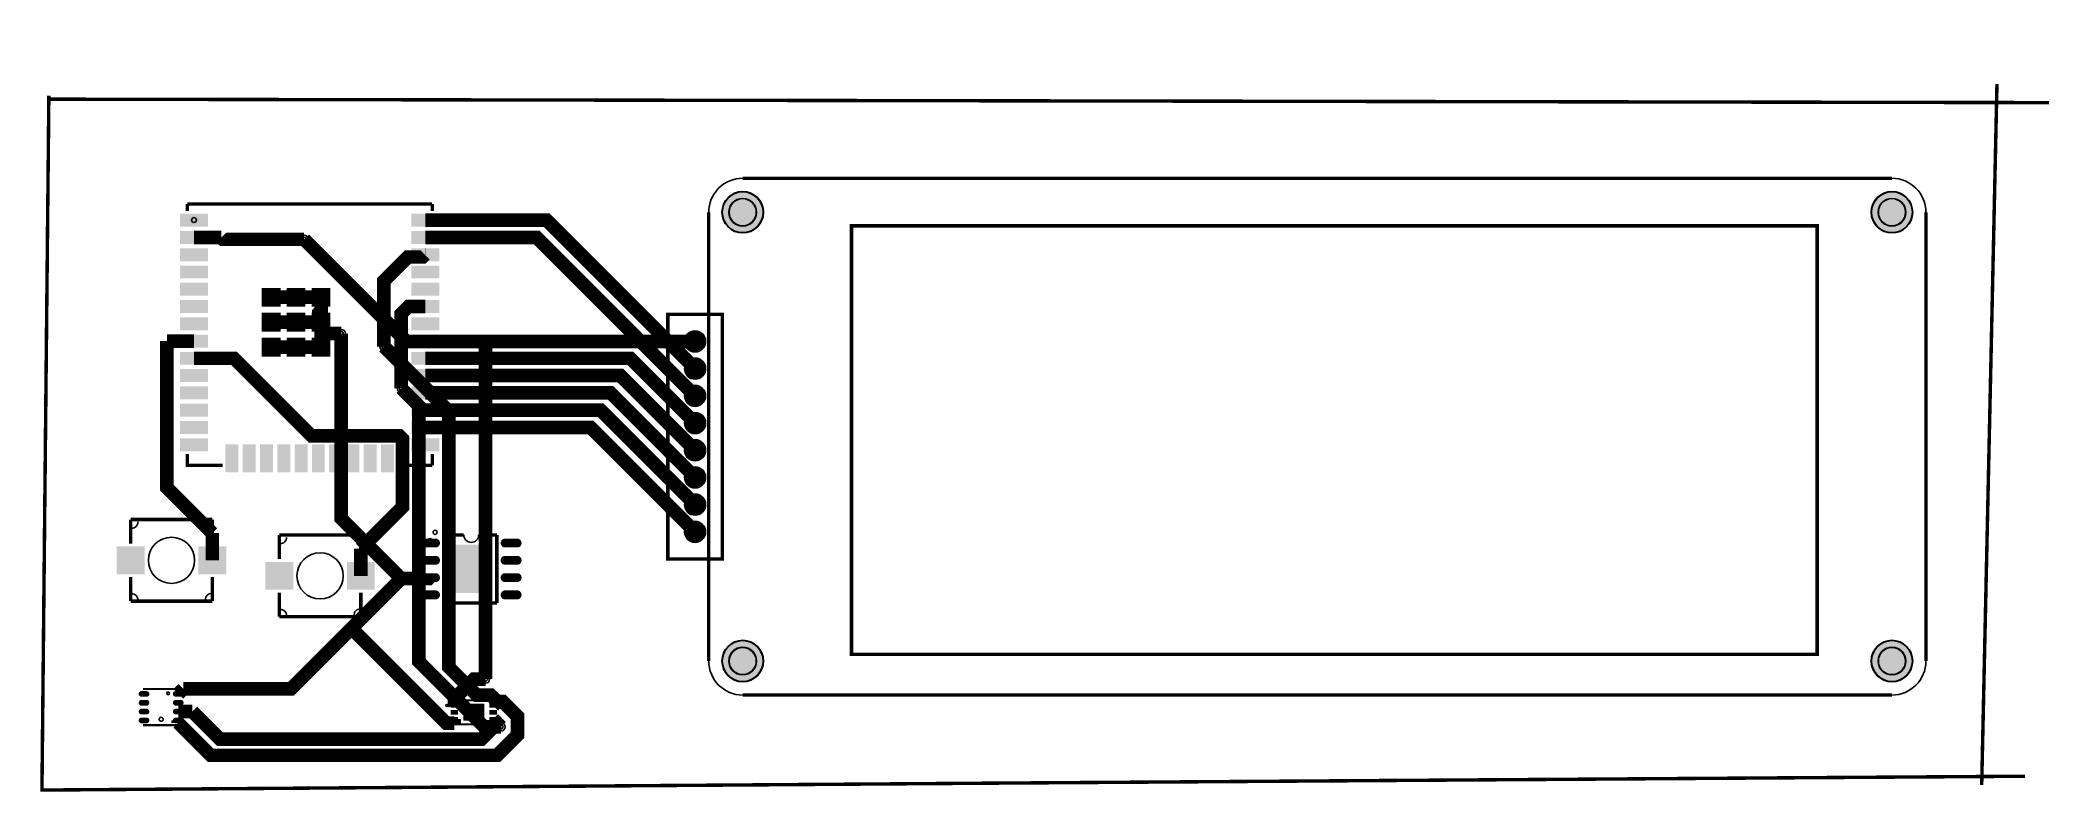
# Model space of a CAD drawing. Header units: millimetres. Extents: x 16 to 164, y -2 to 54.
import ezdxf

# ---------------------------------------------------------------- set-up
doc = ezdxf.new("R2010")
doc.units = ezdxf.units.MM
for name, color, linetype, true_color in [('BoardOutLine', 7, 'Continuous', 0xff00ff), ('BottomLayer', 7, 'Continuous', 0x0000ff), ('BottomSolderMaskLayer', 7, 'Continuous', 0xaa00ff), ('Document', 7, 'Continuous', 0xffffff), ('Hole', 7, 'Continuous', 0x222222), ('Multi-Layer', 7, 'Continuous', 0xc0c0c0), ('TopLayer', 7, 'Continuous', 0xff0000), ('TopPasteMaskLayer', 7, 'Continuous', 0x808080), ('TopSilkLayer', 7, 'Continuous', 0xffcc00), ('TopSolderMaskLayer', 7, 'Continuous', 0x800080)]:
    doc.layers.add(name, color=color, linetype=linetype, true_color=true_color)

msp = doc.modelspace()

# ---------------------------------------------------------------- hatches: boundary and pattern name
at = {"layer": 'BottomSolderMaskLayer'}
for points in [[(65.87185674371352, 40.960883921767845, 1), (68.92265684531372, 40.960883921767845, 1)], [(150.37172974345953, 40.960883921767845, 1), (153.42252984505973, 40.960883921767845, 1)], [(63.121729743459525, 31.461010922021842, 1), (64.67252984505973, 31.461010922021842, 1)], [(63.121729743459525, 29.461010922021842, 1), (64.67252984505973, 29.461010922021842, 1)], [(63.121729743459525, 27.461010922021842, 1), (64.67252984505973, 27.461010922021842, 1)], [(63.121729743459525, 25.461010922021728, 1), (64.67252984505973, 25.461010922021728, 1)], [(63.121729743459525, 23.461010922021842, 1), (64.67252984505973, 23.461010922021842, 1)], [(63.121729743459525, 21.461010922021842, 1), (64.67252984505973, 21.461010922021842, 1)], [(63.121729743459525, 19.461010922021842, 1), (64.67252984505973, 19.461010922021842, 1)], [(63.121729743459525, 17.461010922021842, 1), (64.67252984505973, 17.461010922021842, 1)], [(65.87185674371352, 7.960883921767845, 1), (68.92265684531372, 7.960883921767845, 1)], [(150.37172974345953, 7.960883921767845, 1), (153.42252984505973, 7.960883921767845, 1)]]:
    msp.add_hatch(color=256, dxfattribs=at).paths.add_polyline_path(points)
at = {"layer": 'Document'}
for points in [[(23.45801371602738, 5.498018796037627), (23.47200914401833, 5.498018796037627), (23.47200914401833, 5.568021336042648), (23.45801371602738, 5.568021336042648)], [(23.47200914401833, 5.610007620015267), (23.48600457200905, 5.610007620015267), (23.48600457200905, 5.666014732029453), (23.47200914401833, 5.666014732029453)], [(23.47200914401833, 5.484023368046678), (23.48600457200905, 5.484023368046678), (23.48600457200905, 5.582016764033483), (23.47200914401833, 5.582016764033483)], [(23.48600457200905, 5.484023368046678), (23.5, 5.484023368046678), (23.5, 5.680010160020288), (23.48600457200905, 5.680010160020288)], [(23.5, 5.540005080010133), (23.51399542799095, 5.540005080010133), (23.51399542799095, 5.694005588011237), (23.5, 5.694005588011237)], [(23.5, 5.470002540005112), (23.51399542799095, 5.470002540005112), (23.51399542799095, 5.526009652019297), (23.5, 5.526009652019297)], [(23.51399542799095, 5.6520193040386175), (23.527990855981898, 5.6520193040386175), (23.527990855981898, 5.694005588011237), (23.51399542799095, 5.694005588011237)], [(23.51399542799095, 5.5540005080010815), (23.527990855981898, 5.5540005080010815), (23.527990855981898, 5.610007620015267), (23.51399542799095, 5.610007620015267)], [(23.51399542799095, 5.470002540005112), (23.527990855981898, 5.470002540005112), (23.527990855981898, 5.512014224028462), (23.51399542799095, 5.512014224028462)], [(23.527990855981898, 5.666014732029453), (23.542011684023464, 5.666014732029453), (23.542011684023464, 5.694005588011237), (23.527990855981898, 5.694005588011237)], [(23.527990855981898, 5.568021336042648), (23.542011684023464, 5.568021336042648), (23.542011684023464, 5.596012192024432), (23.527990855981898, 5.596012192024432)], [(23.527990855981898, 5.470002540005112), (23.542011684023464, 5.470002540005112), (23.542011684023464, 5.498018796037627), (23.527990855981898, 5.498018796037627)], [(23.542011684023464, 5.666014732029453), (23.556007112014186, 5.666014732029453), (23.556007112014186, 5.694005588011237), (23.542011684023464, 5.694005588011237)], [(23.542011684023464, 5.568021336042648), (23.556007112014186, 5.568021336042648), (23.556007112014186, 5.596012192024432), (23.542011684023464, 5.596012192024432)], [(23.542011684023464, 5.470002540005112), (23.556007112014186, 5.470002540005112), (23.556007112014186, 5.498018796037627), (23.542011684023464, 5.498018796037627)], [(23.556007112014186, 5.638023876047669), (23.570002540005135, 5.638023876047669), (23.570002540005135, 5.694005588011237), (23.556007112014186, 5.694005588011237)], [(23.556007112014186, 5.5540005080010815), (23.570002540005135, 5.5540005080010815), (23.570002540005135, 5.624003048006102), (23.556007112014186, 5.624003048006102)], [(23.556007112014186, 5.470002540005112), (23.570002540005135, 5.470002540005112), (23.570002540005135, 5.512014224028462), (23.556007112014186, 5.512014224028462)], [(23.570002540005135, 5.470002540005112), (23.583997967995856, 5.470002540005112), (23.583997967995856, 5.694005588011237), (23.570002540005135, 5.694005588011237)], [(23.583997967995856, 5.596012192024432), (23.597993395986805, 5.596012192024432), (23.597993395986805, 5.680010160020288), (23.583997967995856, 5.680010160020288)], [(23.583997967995856, 5.484023368046678), (23.597993395986805, 5.484023368046678), (23.597993395986805, 5.582016764033483), (23.583997967995856, 5.582016764033483)], [(23.597993395986805, 5.610007620015267), (23.6120142240286, 5.610007620015267), (23.6120142240286, 5.666014732029453), (23.597993395986805, 5.666014732029453)], [(23.597993395986805, 5.484023368046678), (23.6120142240286, 5.484023368046678), (23.6120142240286, 5.582016764033483), (23.597993395986805, 5.582016764033483)], [(23.6120142240286, 5.512014224028462), (23.62600965201932, 5.512014224028462), (23.62600965201932, 5.5540005080010815), (23.6120142240286, 5.5540005080010815)], [(25.69204978409948, 5.6519685039370415), (25.706070612141275, 5.6519685039370415), (25.706070612141275, 5.6239776479552575), (25.69204978409948, 5.6239776479552575)], [(25.706070612141275, 5.6519685039370415), (25.720066040131996, 5.6519685039370415), (25.720066040131996, 5.6239776479552575), (25.706070612141275, 5.6239776479552575)], [(25.720066040131996, 5.665963931927877), (25.734061468122945, 5.665963931927877), (25.734061468122945, 5.6239776479552575), (25.720066040131996, 5.6239776479552575)], [(25.734061468122945, 5.679959359918712), (25.748056896113894, 5.679959359918712), (25.748056896113894, 5.637973075946093), (25.734061468122945, 5.637973075946093)], [(25.748056896113894, 5.679959359918712), (25.762052324104616, 5.679959359918712), (25.762052324104616, 5.469977139954267), (25.748056896113894, 5.469977139954267)], [(25.762052324104616, 5.693980187960278), (25.77607315214641, 5.693980187960278), (25.77607315214641, 5.469977139954267), (25.762052324104616, 5.469977139954267)], [(25.77607315214641, 5.693980187960278), (25.79006858013713, 5.693980187960278), (25.79006858013713, 5.469977139954267), (25.77607315214641, 5.469977139954267)], [(25.79006858013713, 5.693980187960278), (25.80406400812808, 5.693980187960278), (25.80406400812808, 5.469977139954267), (25.79006858013713, 5.469977139954267)]]:
    msp.add_hatch(color=256, dxfattribs=at).paths.add_polyline_path(points)
at = {"layer": 'Multi-Layer'}
for points in [[(65.89725679451362, 40.960883921767845, 1), (68.89725679451362, 40.960883921767845, 1)], [(150.39712979425963, 40.960883921767845, 1), (153.39712979425963, 40.960883921767845, 1)], [(63.14712979425963, 31.461010922021842, 1), (64.64712979425963, 31.461010922021842, 1)], [(63.14712979425963, 29.461010922021842, 1), (64.64712979425963, 29.461010922021842, 1)], [(63.14712979425963, 27.461010922021842, 1), (64.64712979425963, 27.461010922021842, 1)], [(63.14712979425963, 25.461010922021728, 1), (64.64712979425963, 25.461010922021728, 1)], [(63.14712979425963, 23.461010922021842, 1), (64.64712979425963, 23.461010922021842, 1)], [(63.14712979425963, 21.461010922021842, 1), (64.64712979425963, 21.461010922021842, 1)], [(63.14712979425963, 19.461010922021842, 1), (64.64712979425963, 19.461010922021842, 1)], [(63.14712979425963, 17.461010922021842, 1), (64.64712979425963, 17.461010922021842, 1)], [(65.89725679451362, 7.960883921767845, 1), (68.89725679451362, 7.960883921767845, 1)], [(150.39712979425963, 7.960883921767845, 1), (153.39712979425963, 7.960883921767845, 1)]]:
    msp.add_hatch(color=256, dxfattribs=at).paths.add_polyline_path(points)
at = {"layer": 'TopLayer'}
for points in [[(26.060045720091466, 40.828194056388156), (28.060045720091466, 40.828194056388156), (28.060045720091466, 39.928168656337334), (26.060045720091466, 39.928168656337334)], [(45.060096520193156, 39.928168656337334), (43.060096520193156, 39.928168656337334), (43.060096520193156, 40.828194056388156), (45.060096520193156, 40.828194056388156)], [(26.060045720091466, 39.55819151638309), (28.060045720091466, 39.55819151638309), (28.060045720091466, 38.65816611633227), (26.060045720091466, 38.65816611633227)], [(45.060096520193156, 38.65816611633227), (43.060096520193156, 38.65816611633227), (43.060096520193156, 39.55819151638309), (45.060096520193156, 39.55819151638309)], [(26.060045720091466, 38.288188976378024), (28.060045720091466, 38.288188976378024), (28.060045720091466, 37.3881635763272), (26.060045720091466, 37.3881635763272)], [(26.060045720091466, 37.018186436372844), (28.060045720091466, 37.018186436372844), (28.060045720091466, 36.118161036322135), (26.060045720091466, 36.118161036322135)], [(45.060096520193156, 37.3881635763272), (43.060096520193156, 37.3881635763272), (43.060096520193156, 38.288188976378024), (45.060096520193156, 38.288188976378024)], [(45.060096520193156, 36.118161036322135), (43.060096520193156, 36.118161036322135), (43.060096520193156, 37.018186436372844), (45.060096520193156, 37.018186436372844)], [(26.060045720091466, 35.74818389636778), (28.060045720091466, 35.74818389636778), (28.060045720091466, 34.848158496316955), (26.060045720091466, 34.848158496316955)], [(45.060096520193156, 34.848158496316955), (43.060096520193156, 34.848158496316955), (43.060096520193156, 35.74818389636778), (45.060096520193156, 35.74818389636778)], [(26.060045720091466, 34.47818135636271), (28.060045720091466, 34.47818135636271), (28.060045720091466, 33.57815595631189), (26.060045720091466, 33.57815595631189)], [(32.06007112014231, 34.048158496317), (32.06007112014231, 35.37818135636269), (33.39006858013704, 35.37818135636269), (33.39006858013704, 34.048158496317)], [(33.89507239014483, 34.048158496317), (33.89507239014483, 35.37818135636269), (35.22506985013956, 35.37818135636269), (35.22506985013956, 34.048158496317)], [(35.73007366014713, 34.048158496317), (35.73007366014713, 35.37818135636269), (37.06007112014231, 35.37818135636269), (37.06007112014231, 34.048158496317)], [(45.060096520193156, 33.57815595631189), (43.060096520193156, 33.57815595631189), (43.060096520193156, 34.47818135636271), (45.060096520193156, 34.47818135636271)], [(26.060045720091466, 33.208178816357645), (28.060045720091466, 33.208178816357645), (28.060045720091466, 32.30815341630682), (26.060045720091466, 32.30815341630682)], [(32.06007112014231, 32.213157226314365), (32.06007112014231, 33.54318008636017), (33.39006858013704, 33.54318008636017), (33.39006858013704, 32.213157226314365)], [(33.89507239014483, 32.213157226314365), (33.89507239014483, 33.54318008636017), (35.22506985013956, 33.54318008636017), (35.22506985013956, 32.213157226314365)], [(35.73007366014713, 32.213157226314365), (35.73007366014713, 33.54318008636017), (37.06007112014231, 33.54318008636017), (37.06007112014231, 32.213157226314365)], [(45.060096520193156, 32.30815341630682), (43.060096520193156, 32.30815341630682), (43.060096520193156, 33.208178816357645), (45.060096520193156, 33.208178816357645)], [(26.060045720091466, 31.93817627635258), (28.060045720091466, 31.93817627635258), (28.060045720091466, 31.038150876301756), (26.060045720091466, 31.038150876301756)], [(32.06007112014231, 30.378155956311957), (32.06007112014231, 31.70817881635753), (33.39006858013704, 31.70817881635753), (33.39006858013704, 30.378155956311957)], [(33.89507239014483, 30.378155956311957), (33.89507239014483, 31.70817881635753), (35.22506985013956, 31.70817881635753), (35.22506985013956, 30.378155956311957)], [(35.73007366014713, 30.378155956311957), (35.73007366014713, 31.70817881635753), (37.06007112014231, 31.70817881635753), (37.06007112014231, 30.378155956311957)], [(45.060096520193156, 31.038150876301756), (43.060096520193156, 31.038150876301756), (43.060096520193156, 31.93817627635258), (45.060096520193156, 31.93817627635258)], [(26.060045720091466, 30.668173736347512), (28.060045720091466, 30.668173736347512), (28.060045720091466, 29.76814833629669), (26.060045720091466, 29.76814833629669)], [(45.060096520193156, 29.76814833629669), (43.060096520193156, 29.76814833629669), (43.060096520193156, 30.668173736347512), (45.060096520193156, 30.668173736347512)], [(26.060045720091466, 29.398171196342446), (28.060045720091466, 29.398171196342446), (28.060045720091466, 28.498145796291624), (26.060045720091466, 28.498145796291624)], [(26.060045720091466, 28.12816865633738), (28.060045720091466, 28.12816865633738), (28.060045720091466, 27.228143256286558), (26.060045720091466, 27.228143256286558)], [(45.060096520193156, 28.498145796291624), (43.060096520193156, 28.498145796291624), (43.060096520193156, 29.398171196342446), (45.060096520193156, 29.398171196342446)], [(45.060096520193156, 27.228143256286558), (43.060096520193156, 27.228143256286558), (43.060096520193156, 28.12816865633738), (45.060096520193156, 28.12816865633738)], [(26.060045720091466, 26.8581661163322), (28.060045720091466, 26.8581661163322), (28.060045720091466, 25.95814071628149), (26.060045720091466, 25.95814071628149)], [(45.060096520193156, 25.95814071628149), (43.060096520193156, 25.95814071628149), (43.060096520193156, 26.8581661163322), (45.060096520193156, 26.8581661163322)], [(26.060045720091466, 25.588163576327133), (28.060045720091466, 25.588163576327133), (28.060045720091466, 24.68813817627631), (26.060045720091466, 24.68813817627631)], [(45.060096520193156, 24.68813817627631), (43.060096520193156, 24.68813817627631), (43.060096520193156, 25.588163576327133), (45.060096520193156, 25.588163576327133)], [(26.060045720091466, 24.318161036322067), (28.060045720091466, 24.318161036322067), (28.060045720091466, 23.418135636271245), (26.060045720091466, 23.418135636271245)], [(29.395046990093988, 23.868046736093447), (30.295072390144924, 23.868046736093447), (30.295072390144924, 21.868046736093447), (29.395046990093988, 21.868046736093447)], [(30.66504953009894, 23.868046736093447), (31.565074930149876, 23.868046736093447), (31.565074930149876, 21.868046736093447), (30.66504953009894, 21.868046736093447)], [(31.93505207010412, 23.868046736093447), (32.835077470155056, 23.868046736093447), (32.835077470155056, 21.868046736093447), (31.93505207010412, 21.868046736093447)], [(33.20505461010907, 23.868046736093447), (34.10508001016001, 23.868046736093447), (34.10508001016001, 21.868046736093447), (33.20505461010907, 21.868046736093447)], [(34.47505715011425, 23.868046736093447), (35.37508255016519, 23.868046736093447), (35.37508255016519, 21.868046736093447), (34.47505715011425, 21.868046736093447)], [(35.74505969011943, 23.868046736093447), (36.64508509017037, 23.868046736093447), (36.64508509017037, 21.868046736093447), (35.74505969011943, 21.868046736093447)], [(37.015062230124386, 23.868046736093447), (37.91508763017532, 23.868046736093447), (37.91508763017532, 21.868046736093447), (37.015062230124386, 21.868046736093447)], [(38.285064770129566, 23.868046736093447), (39.1850901701805, 23.868046736093447), (39.1850901701805, 21.868046736093447), (38.285064770129566, 21.868046736093447)], [(39.55506731013452, 23.868046736093447), (40.455092710185454, 23.868046736093447), (40.455092710185454, 21.868046736093447), (39.55506731013452, 21.868046736093447)], [(40.8250698501397, 23.868046736093447), (41.725095250190634, 23.868046736093447), (41.725095250190634, 21.868046736093447), (40.8250698501397, 21.868046736093447)], [(45.060096520193156, 23.418135636271245), (43.060096520193156, 23.418135636271245), (43.060096520193156, 24.318161036322067), (45.060096520193156, 24.318161036322067)], [(21.40005080010178, 16.367030734061473), (23.40005080010178, 16.367030734061473), (23.40005080010178, 14.367030734061473), (21.40005080010178, 14.367030734061473)], [(27.400050800101553, 16.367030734061473), (29.400050800101553, 16.367030734061473), (29.400050800101553, 14.367030734061473), (27.400050800101553, 14.367030734061473)], [(43.8710947421896, 16.33703327406654, -0.7853981633974483), (43.8710947421896, 16.93703327406654), (44.8710947421896, 16.93703327406654, -0.7853981633974483), (44.8710947421896, 16.33703327406654)], [(45.8710947421896, 16.482042164084305), (48.87109474218937, 16.482042164084305), (48.87109474218937, 12.982016764033574), (45.8710947421896, 12.982016764033574)], [(49.87109474218937, 16.33703327406654, -0.7853981633974483), (49.87109474218937, 16.93703327406654), (50.87109474218937, 16.93703327406654, -0.7853981633974483), (50.87109474218937, 16.33703327406654)], [(32.322072644145464, 15.224028448056856), (34.322072644145464, 15.224028448056856), (34.322072644145464, 13.224028448056856), (32.322072644145464, 13.224028448056856)], [(38.32207264414524, 15.224028448056856), (40.32207264414524, 15.224028448056856), (40.32207264414524, 13.224028448056856), (38.32207264414524, 13.224028448056856)], [(43.8710947421896, 15.067030734061472, -0.7853981633974483), (43.8710947421896, 15.667030734061473), (44.8710947421896, 15.667030734061473, -0.7853981633974483), (44.8710947421896, 15.067030734061472)], [(49.87109474218937, 15.067030734061472, -0.7853981633974483), (49.87109474218937, 15.667030734061473), (50.87109474218937, 15.667030734061473, -0.7853981633974483), (50.87109474218937, 15.067030734061472)], [(43.8710947421896, 13.797028194056406, -0.7853981633974483), (43.8710947421896, 14.397028194056407), (44.8710947421896, 14.397028194056407, -0.7853981633974483), (44.8710947421896, 13.797028194056406)], [(49.87109474218937, 13.797028194056406, -0.7853981633974483), (49.87109474218937, 14.397028194056407), (50.87109474218937, 14.397028194056407, -0.7853981633974483), (50.87109474218937, 13.797028194056406)], [(43.8710947421896, 12.52702565405134, -0.7853981633974483), (43.8710947421896, 13.12702565405134), (44.8710947421896, 13.12702565405134, -0.7853981633974483), (44.8710947421896, 12.52702565405134)], [(49.87109474218937, 12.52702565405134, -0.7853981633974483), (49.87109474218937, 13.12702565405134), (50.87109474218937, 13.12702565405134, -0.7853981633974483), (50.87109474218937, 12.52702565405134)], [(23.177978155956453, 5.365113030226054, -0.7853981633974483), (23.177978155956453, 5.729121158242309), (23.58097536195055, 5.729121158242309, -0.7853981633974483), (23.58097536195055, 5.365113030226054)], [(23.177978155956453, 4.715125730251499, -0.7853981633974483), (23.177978155956453, 5.079133858267754), (23.58097536195055, 5.079133858267754, -0.7853981633974483), (23.58097536195055, 4.715125730251499)], [(25.695123190246477, 5.365113030226054, -0.7853981633974483), (25.695123190246477, 5.729121158242309), (26.098120396240574, 5.729121158242309, -0.7853981633974483), (26.098120396240574, 5.365113030226054)], [(25.695123190246477, 4.715125730251499, -0.7853981633974483), (25.695123190246477, 5.079133858267754), (26.098120396240574, 5.079133858267754, -0.7853981633974483), (26.098120396240574, 4.715125730251499)], [(45.94511049022117, 4.831013462026817), (46.450114300228734, 4.831013462026817), (46.450114300228734, 4.55100330200662), (45.94511049022117, 4.55100330200662)], [(46.87508255016519, 4.791135382270795), (48.375107950216034, 4.791135382270795), (48.375107950216034, 3.5911353822707497), (46.87508255016519, 3.5911353822707497)], [(48.80007620015249, 4.831013462026817), (49.305080010160054, 4.831013462026817), (49.305080010160054, 4.55100330200662), (48.80007620015249, 4.55100330200662)], [(23.177978155956453, 4.06513843027683, -0.7853981633974483), (23.177978155956453, 4.429146558293086), (23.58097536195055, 4.429146558293086, -0.7853981633974483), (23.58097536195055, 4.06513843027683)], [(23.177978155956453, 3.4148971297942814, -0.7853981633974483), (23.177978155956453, 3.7789052578105378), (23.58097536195055, 3.7789052578105378, -0.7853981633974483), (23.58097536195055, 3.4148971297942814)], [(25.695123190246477, 4.06513843027683, -0.7853981633974483), (25.695123190246477, 4.429146558293086), (26.098120396240574, 4.429146558293086, -0.7853981633974483), (26.098120396240574, 4.06513843027683)], [(25.695123190246477, 3.4148971297942814, -0.7853981633974483), (25.695123190246477, 3.7789052578105378), (26.098120396240574, 3.7789052578105378, -0.7853981633974483), (26.098120396240574, 3.4148971297942814)], [(45.94511049022117, 4.331140462280928), (46.450114300228734, 4.331140462280928), (46.450114300228734, 4.051130302260617), (45.94511049022117, 4.051130302260617)], [(45.94511049022117, 3.831013462026931), (46.450114300228734, 3.831013462026931), (46.450114300228734, 3.5510033020066203), (45.94511049022117, 3.5510033020066203)], [(48.80007620015249, 4.331140462280928), (49.305080010160054, 4.331140462280928), (49.305080010160054, 4.051130302260617), (48.80007620015249, 4.051130302260617)], [(48.80007620015249, 3.831013462026931), (49.305080010160054, 3.831013462026931), (49.305080010160054, 3.5510033020066203), (48.80007620015249, 3.5510033020066203)]]:
    msp.add_hatch(color=256, dxfattribs=at).paths.add_polyline_path(points)
at = {"layer": 'TopPasteMaskLayer'}
for points in [[(26.060045720091466, 40.828194056388156), (28.060045720091466, 40.828194056388156), (28.060045720091466, 39.928168656337334), (26.060045720091466, 39.928168656337334)], [(45.060096520193156, 39.928168656337334), (43.060096520193156, 39.928168656337334), (43.060096520193156, 40.828194056388156), (45.060096520193156, 40.828194056388156)], [(26.060045720091466, 39.55819151638309), (28.060045720091466, 39.55819151638309), (28.060045720091466, 38.65816611633227), (26.060045720091466, 38.65816611633227)], [(45.060096520193156, 38.65816611633227), (43.060096520193156, 38.65816611633227), (43.060096520193156, 39.55819151638309), (45.060096520193156, 39.55819151638309)], [(26.060045720091466, 38.288188976378024), (28.060045720091466, 38.288188976378024), (28.060045720091466, 37.3881635763272), (26.060045720091466, 37.3881635763272)], [(26.060045720091466, 37.018186436372844), (28.060045720091466, 37.018186436372844), (28.060045720091466, 36.118161036322135), (26.060045720091466, 36.118161036322135)], [(45.060096520193156, 37.3881635763272), (43.060096520193156, 37.3881635763272), (43.060096520193156, 38.288188976378024), (45.060096520193156, 38.288188976378024)], [(45.060096520193156, 36.118161036322135), (43.060096520193156, 36.118161036322135), (43.060096520193156, 37.018186436372844), (45.060096520193156, 37.018186436372844)], [(26.060045720091466, 35.74818389636778), (28.060045720091466, 35.74818389636778), (28.060045720091466, 34.848158496316955), (26.060045720091466, 34.848158496316955)], [(45.060096520193156, 34.848158496316955), (43.060096520193156, 34.848158496316955), (43.060096520193156, 35.74818389636778), (45.060096520193156, 35.74818389636778)], [(26.060045720091466, 34.47818135636271), (28.060045720091466, 34.47818135636271), (28.060045720091466, 33.57815595631189), (26.060045720091466, 33.57815595631189)], [(32.06007112014231, 34.048158496317), (32.06007112014231, 35.37818135636269), (33.39006858013704, 35.37818135636269), (33.39006858013704, 34.048158496317)], [(33.89507239014483, 34.048158496317), (33.89507239014483, 35.37818135636269), (35.22506985013956, 35.37818135636269), (35.22506985013956, 34.048158496317)], [(35.73007366014713, 34.048158496317), (35.73007366014713, 35.37818135636269), (37.06007112014231, 35.37818135636269), (37.06007112014231, 34.048158496317)], [(45.060096520193156, 33.57815595631189), (43.060096520193156, 33.57815595631189), (43.060096520193156, 34.47818135636271), (45.060096520193156, 34.47818135636271)], [(26.060045720091466, 33.208178816357645), (28.060045720091466, 33.208178816357645), (28.060045720091466, 32.30815341630682), (26.060045720091466, 32.30815341630682)], [(32.06007112014231, 32.213157226314365), (32.06007112014231, 33.54318008636017), (33.39006858013704, 33.54318008636017), (33.39006858013704, 32.213157226314365)], [(33.89507239014483, 32.213157226314365), (33.89507239014483, 33.54318008636017), (35.22506985013956, 33.54318008636017), (35.22506985013956, 32.213157226314365)], [(35.73007366014713, 32.213157226314365), (35.73007366014713, 33.54318008636017), (37.06007112014231, 33.54318008636017), (37.06007112014231, 32.213157226314365)], [(45.060096520193156, 32.30815341630682), (43.060096520193156, 32.30815341630682), (43.060096520193156, 33.208178816357645), (45.060096520193156, 33.208178816357645)], [(26.060045720091466, 31.93817627635258), (28.060045720091466, 31.93817627635258), (28.060045720091466, 31.038150876301756), (26.060045720091466, 31.038150876301756)], [(32.06007112014231, 30.378155956311957), (32.06007112014231, 31.70817881635753), (33.39006858013704, 31.70817881635753), (33.39006858013704, 30.378155956311957)], [(33.89507239014483, 30.378155956311957), (33.89507239014483, 31.70817881635753), (35.22506985013956, 31.70817881635753), (35.22506985013956, 30.378155956311957)], [(35.73007366014713, 30.378155956311957), (35.73007366014713, 31.70817881635753), (37.06007112014231, 31.70817881635753), (37.06007112014231, 30.378155956311957)], [(45.060096520193156, 31.038150876301756), (43.060096520193156, 31.038150876301756), (43.060096520193156, 31.93817627635258), (45.060096520193156, 31.93817627635258)], [(26.060045720091466, 30.668173736347512), (28.060045720091466, 30.668173736347512), (28.060045720091466, 29.76814833629669), (26.060045720091466, 29.76814833629669)], [(45.060096520193156, 29.76814833629669), (43.060096520193156, 29.76814833629669), (43.060096520193156, 30.668173736347512), (45.060096520193156, 30.668173736347512)], [(26.060045720091466, 29.398171196342446), (28.060045720091466, 29.398171196342446), (28.060045720091466, 28.498145796291624), (26.060045720091466, 28.498145796291624)], [(26.060045720091466, 28.12816865633738), (28.060045720091466, 28.12816865633738), (28.060045720091466, 27.228143256286558), (26.060045720091466, 27.228143256286558)], [(45.060096520193156, 28.498145796291624), (43.060096520193156, 28.498145796291624), (43.060096520193156, 29.398171196342446), (45.060096520193156, 29.398171196342446)], [(45.060096520193156, 27.228143256286558), (43.060096520193156, 27.228143256286558), (43.060096520193156, 28.12816865633738), (45.060096520193156, 28.12816865633738)], [(26.060045720091466, 26.8581661163322), (28.060045720091466, 26.8581661163322), (28.060045720091466, 25.95814071628149), (26.060045720091466, 25.95814071628149)], [(45.060096520193156, 25.95814071628149), (43.060096520193156, 25.95814071628149), (43.060096520193156, 26.8581661163322), (45.060096520193156, 26.8581661163322)], [(26.060045720091466, 25.588163576327133), (28.060045720091466, 25.588163576327133), (28.060045720091466, 24.68813817627631), (26.060045720091466, 24.68813817627631)], [(45.060096520193156, 24.68813817627631), (43.060096520193156, 24.68813817627631), (43.060096520193156, 25.588163576327133), (45.060096520193156, 25.588163576327133)], [(26.060045720091466, 24.318161036322067), (28.060045720091466, 24.318161036322067), (28.060045720091466, 23.418135636271245), (26.060045720091466, 23.418135636271245)], [(29.395046990093988, 23.868046736093447), (30.295072390144924, 23.868046736093447), (30.295072390144924, 21.868046736093447), (29.395046990093988, 21.868046736093447)], [(30.66504953009894, 23.868046736093447), (31.565074930149876, 23.868046736093447), (31.565074930149876, 21.868046736093447), (30.66504953009894, 21.868046736093447)], [(31.93505207010412, 23.868046736093447), (32.835077470155056, 23.868046736093447), (32.835077470155056, 21.868046736093447), (31.93505207010412, 21.868046736093447)], [(33.20505461010907, 23.868046736093447), (34.10508001016001, 23.868046736093447), (34.10508001016001, 21.868046736093447), (33.20505461010907, 21.868046736093447)], [(34.47505715011425, 23.868046736093447), (35.37508255016519, 23.868046736093447), (35.37508255016519, 21.868046736093447), (34.47505715011425, 21.868046736093447)], [(35.74505969011943, 23.868046736093447), (36.64508509017037, 23.868046736093447), (36.64508509017037, 21.868046736093447), (35.74505969011943, 21.868046736093447)], [(37.015062230124386, 23.868046736093447), (37.91508763017532, 23.868046736093447), (37.91508763017532, 21.868046736093447), (37.015062230124386, 21.868046736093447)], [(38.285064770129566, 23.868046736093447), (39.1850901701805, 23.868046736093447), (39.1850901701805, 21.868046736093447), (38.285064770129566, 21.868046736093447)], [(39.55506731013452, 23.868046736093447), (40.455092710185454, 23.868046736093447), (40.455092710185454, 21.868046736093447), (39.55506731013452, 21.868046736093447)], [(40.8250698501397, 23.868046736093447), (41.725095250190634, 23.868046736093447), (41.725095250190634, 21.868046736093447), (40.8250698501397, 21.868046736093447)], [(45.060096520193156, 23.418135636271245), (43.060096520193156, 23.418135636271245), (43.060096520193156, 24.318161036322067), (45.060096520193156, 24.318161036322067)], [(21.40005080010178, 16.367030734061473), (23.40005080010178, 16.367030734061473), (23.40005080010178, 14.367030734061473), (21.40005080010178, 14.367030734061473)], [(27.400050800101553, 16.367030734061473), (29.400050800101553, 16.367030734061473), (29.400050800101553, 14.367030734061473), (27.400050800101553, 14.367030734061473)], [(43.8710947421896, 16.33703327406654, -0.7853981633974483), (43.8710947421896, 16.93703327406654), (44.8710947421896, 16.93703327406654, -0.7853981633974483), (44.8710947421896, 16.33703327406654)], [(45.8710947421896, 16.482042164084305), (48.87109474218937, 16.482042164084305), (48.87109474218937, 12.982016764033574), (45.8710947421896, 12.982016764033574)], [(49.87109474218937, 16.33703327406654, -0.7853981633974483), (49.87109474218937, 16.93703327406654), (50.87109474218937, 16.93703327406654, -0.7853981633974483), (50.87109474218937, 16.33703327406654)], [(32.322072644145464, 15.224028448056856), (34.322072644145464, 15.224028448056856), (34.322072644145464, 13.224028448056856), (32.322072644145464, 13.224028448056856)], [(38.32207264414524, 15.224028448056856), (40.32207264414524, 15.224028448056856), (40.32207264414524, 13.224028448056856), (38.32207264414524, 13.224028448056856)], [(43.8710947421896, 15.067030734061472, -0.7853981633974483), (43.8710947421896, 15.667030734061473), (44.8710947421896, 15.667030734061473, -0.7853981633974483), (44.8710947421896, 15.067030734061472)], [(49.87109474218937, 15.067030734061472, -0.7853981633974483), (49.87109474218937, 15.667030734061473), (50.87109474218937, 15.667030734061473, -0.7853981633974483), (50.87109474218937, 15.067030734061472)], [(43.8710947421896, 13.797028194056406, -0.7853981633974483), (43.8710947421896, 14.397028194056407), (44.8710947421896, 14.397028194056407, -0.7853981633974483), (44.8710947421896, 13.797028194056406)], [(49.87109474218937, 13.797028194056406, -0.7853981633974483), (49.87109474218937, 14.397028194056407), (50.87109474218937, 14.397028194056407, -0.7853981633974483), (50.87109474218937, 13.797028194056406)], [(43.8710947421896, 12.52702565405134, -0.7853981633974483), (43.8710947421896, 13.12702565405134), (44.8710947421896, 13.12702565405134, -0.7853981633974483), (44.8710947421896, 12.52702565405134)], [(49.87109474218937, 12.52702565405134, -0.7853981633974483), (49.87109474218937, 13.12702565405134), (50.87109474218937, 13.12702565405134, -0.7853981633974483), (50.87109474218937, 12.52702565405134)], [(23.177978155956453, 5.365113030226054, -0.7853981633974483), (23.177978155956453, 5.729121158242309), (23.58097536195055, 5.729121158242309, -0.7853981633974483), (23.58097536195055, 5.365113030226054)], [(23.177978155956453, 4.715125730251499, -0.7853981633974483), (23.177978155956453, 5.079133858267754), (23.58097536195055, 5.079133858267754, -0.7853981633974483), (23.58097536195055, 4.715125730251499)], [(25.695123190246477, 5.365113030226054, -0.7853981633974483), (25.695123190246477, 5.729121158242309), (26.098120396240574, 5.729121158242309, -0.7853981633974483), (26.098120396240574, 5.365113030226054)], [(25.695123190246477, 4.715125730251499, -0.7853981633974483), (25.695123190246477, 5.079133858267754), (26.098120396240574, 5.079133858267754, -0.7853981633974483), (26.098120396240574, 4.715125730251499)], [(45.94511049022117, 4.831013462026817), (46.450114300228734, 4.831013462026817), (46.450114300228734, 4.55100330200662), (45.94511049022117, 4.55100330200662)], [(46.87508255016519, 4.791135382270795), (48.375107950216034, 4.791135382270795), (48.375107950216034, 3.5911353822707497), (46.87508255016519, 3.5911353822707497)], [(48.80007620015249, 4.831013462026817), (49.305080010160054, 4.831013462026817), (49.305080010160054, 4.55100330200662), (48.80007620015249, 4.55100330200662)], [(23.177978155956453, 4.06513843027683, -0.7853981633974483), (23.177978155956453, 4.429146558293086), (23.58097536195055, 4.429146558293086, -0.7853981633974483), (23.58097536195055, 4.06513843027683)], [(23.177978155956453, 3.4148971297942814, -0.7853981633974483), (23.177978155956453, 3.7789052578105378), (23.58097536195055, 3.7789052578105378, -0.7853981633974483), (23.58097536195055, 3.4148971297942814)], [(25.695123190246477, 4.06513843027683, -0.7853981633974483), (25.695123190246477, 4.429146558293086), (26.098120396240574, 4.429146558293086, -0.7853981633974483), (26.098120396240574, 4.06513843027683)], [(25.695123190246477, 3.4148971297942814, -0.7853981633974483), (25.695123190246477, 3.7789052578105378), (26.098120396240574, 3.7789052578105378, -0.7853981633974483), (26.098120396240574, 3.4148971297942814)], [(45.94511049022117, 4.331140462280928), (46.450114300228734, 4.331140462280928), (46.450114300228734, 4.051130302260617), (45.94511049022117, 4.051130302260617)], [(45.94511049022117, 3.831013462026931), (46.450114300228734, 3.831013462026931), (46.450114300228734, 3.5510033020066203), (45.94511049022117, 3.5510033020066203)], [(48.80007620015249, 4.331140462280928), (49.305080010160054, 4.331140462280928), (49.305080010160054, 4.051130302260617), (48.80007620015249, 4.051130302260617)], [(48.80007620015249, 3.831013462026931), (49.305080010160054, 3.831013462026931), (49.305080010160054, 3.5510033020066203), (48.80007620015249, 3.5510033020066203)]]:
    msp.add_hatch(color=256, dxfattribs=at).paths.add_polyline_path(points)
at = {"layer": 'TopSolderMaskLayer'}
for points in [[(65.87185674371352, 40.960883921767845, 1), (68.92265684531372, 40.960883921767845, 1)], [(150.37172974345953, 40.960883921767845, 1), (153.42252984505973, 40.960883921767845, 1)], [(26.03464824994171, 40.85359339034085), (28.0854483515418, 40.85359339034085), (28.0854483515418, 39.902766454995344), (26.03464824994171, 39.902766454995344)], [(45.08549399034291, 39.902766454995344), (43.03469388874282, 39.902766454995344), (43.03469388874282, 40.85359339034085), (45.08549399034291, 40.85359339034085)], [(26.03464824994171, 39.58359085033578), (28.0854483515418, 39.58359085033578), (28.0854483515418, 38.63276391499028), (26.03464824994171, 38.63276391499028)], [(45.08549399034291, 38.63276391499028), (43.03469388874282, 38.63276391499028), (43.03469388874282, 39.58359085033578), (45.08549399034291, 39.58359085033578)], [(26.03464824994171, 38.313588310330715), (28.0854483515418, 38.313588310330715), (28.0854483515418, 37.36276137498521), (26.03464824994171, 37.36276137498521)], [(26.03464824994171, 37.04358577032565), (28.0854483515418, 37.04358577032565), (28.0854483515418, 36.09275883498003), (26.03464824994171, 36.09275883498003)], [(45.08549399034291, 37.36276137498521), (43.03469388874282, 37.36276137498521), (43.03469388874282, 38.313588310330715), (45.08549399034291, 38.313588310330715)], [(45.08549399034291, 36.09275883498003), (43.03469388874282, 36.09275883498003), (43.03469388874282, 37.04358577032565), (45.08549399034291, 37.04358577032565)], [(26.03464824994171, 35.77358323032058), (28.0854483515418, 35.77358323032058), (28.0854483515418, 34.822756294974965), (26.03464824994171, 34.822756294974965)], [(45.08549399034291, 34.822756294974965), (43.03469388874282, 34.822756294974965), (43.03469388874282, 35.77358323032058), (45.08549399034291, 35.77358323032058)], [(26.03464824994171, 34.503580690315516), (28.0854483515418, 34.503580690315516), (28.0854483515418, 33.5527537549699), (26.03464824994171, 33.5527537549699)], [(32.03466718865752, 34.0227555350034), (32.03466718865752, 35.403579466820474), (33.41546475025257, 35.403579466820474), (33.41546475025257, 34.0227555350034)], [(33.86967233934479, 34.0227555350034), (33.86967233934479, 35.403579466820474), (35.250469900939834, 35.403579466820474), (35.250469900939834, 34.0227555350034)], [(35.70467749003183, 34.0227555350034), (35.70467749003183, 35.403579466820474), (37.08547505162687, 35.403579466820474), (37.08547505162687, 34.0227555350034)], [(45.08549399034291, 33.5527537549699), (43.03469388874282, 33.5527537549699), (43.03469388874282, 34.503580690315516), (45.08549399034291, 34.503580690315516)], [(26.03464824994171, 33.233578150310336), (28.0854483515418, 33.233578150310336), (28.0854483515418, 32.28275121496483), (26.03464824994171, 32.28275121496483)], [(32.03466718865752, 32.187760086027765), (32.03466718865752, 33.56858401784484), (33.41546475025257, 33.56858401784484), (33.41546475025257, 32.187760086027765)], [(33.86967233934479, 32.187760086027765), (33.86967233934479, 33.56858401784484), (35.250469900939834, 33.56858401784484), (35.250469900939834, 32.187760086027765)], [(35.70467749003183, 32.187760086027765), (35.70467749003183, 33.56858401784484), (37.08547505162687, 33.56858401784484), (37.08547505162687, 32.187760086027765)], [(45.08549399034291, 32.28275121496483), (43.03469388874282, 32.28275121496483), (43.03469388874282, 33.233578150310336), (45.08549399034291, 33.233578150310336)], [(26.03464824994171, 31.96357561030527), (28.0854483515418, 31.96357561030527), (28.0854483515418, 31.012748674959767), (26.03464824994171, 31.012748674959767)], [(32.03466718865752, 30.352754935340727), (32.03466718865752, 31.73357886715769), (33.41546475025257, 31.73357886715769), (33.41546475025257, 30.352754935340727)], [(33.86967233934479, 30.352754935340727), (33.86967233934479, 31.73357886715769), (35.250469900939834, 31.73357886715769), (35.250469900939834, 30.352754935340727)], [(35.70467749003183, 30.352754935340727), (35.70467749003183, 31.73357886715769), (37.08547505162687, 31.73357886715769), (37.08547505162687, 30.352754935340727)], [(45.08549399034291, 31.012748674959767), (43.03469388874282, 31.012748674959767), (43.03469388874282, 31.96357561030527), (45.08549399034291, 31.96357561030527)], [(63.121729743459525, 31.461010922021842, 1), (64.67252984505973, 31.461010922021842, 1)], [(26.03464824994171, 30.693573070300204), (28.0854483515418, 30.693573070300204), (28.0854483515418, 29.7427461349547), (26.03464824994171, 29.7427461349547)], [(45.08549399034291, 29.7427461349547), (43.03469388874282, 29.7427461349547), (43.03469388874282, 30.693573070300204), (45.08549399034291, 30.693573070300204)], [(63.121729743459525, 29.461010922021842, 1), (64.67252984505973, 29.461010922021842, 1)], [(26.03464824994171, 29.423570530295137), (28.0854483515418, 29.423570530295137), (28.0854483515418, 28.472743594949634), (26.03464824994171, 28.472743594949634)], [(26.03464824994171, 28.15356799029007), (28.0854483515418, 28.15356799029007), (28.0854483515418, 27.202741054944568), (26.03464824994171, 27.202741054944568)], [(45.08549399034291, 28.472743594949634), (43.03469388874282, 28.472743594949634), (43.03469388874282, 29.423570530295137), (45.08549399034291, 29.423570530295137)], [(45.08549399034291, 27.202741054944568), (43.03469388874282, 27.202741054944568), (43.03469388874282, 28.15356799029007), (45.08549399034291, 28.15356799029007)], [(63.121729743459525, 27.461010922021842, 1), (64.67252984505973, 27.461010922021842, 1)], [(26.03464824994171, 26.883565450285005), (28.0854483515418, 26.883565450285005), (28.0854483515418, 25.932738514939388), (26.03464824994171, 25.932738514939388)], [(45.08549399034291, 25.932738514939388), (43.03469388874282, 25.932738514939388), (43.03469388874282, 26.883565450285005), (45.08549399034291, 26.883565450285005)], [(26.03464824994171, 25.61356291027994), (28.0854483515418, 25.61356291027994), (28.0854483515418, 24.66273597493432), (26.03464824994171, 24.66273597493432)], [(45.08549399034291, 24.66273597493432), (43.03469388874282, 24.66273597493432), (43.03469388874282, 25.61356291027994), (45.08549399034291, 25.61356291027994)], [(63.121729743459525, 25.461010922021728, 1), (64.67252984505973, 25.461010922021728, 1)], [(26.03464824994171, 24.343560370274872), (28.0854483515418, 24.343560370274872), (28.0854483515418, 23.392733434929255), (26.03464824994171, 23.392733434929255)], [(29.36964622244659, 23.893450012706353), (30.32047315779232, 23.893450012706353), (30.32047315779232, 21.842649911106264), (29.36964622244659, 21.842649911106264)], [(30.639648762451543, 23.893450012706353), (31.590475697797274, 23.893450012706353), (31.590475697797274, 21.842649911106264), (30.639648762451543, 21.842649911106264)], [(31.909651302456723, 23.893450012706353), (32.860478237802454, 23.893450012706353), (32.860478237802454, 21.842649911106264), (31.909651302456723, 21.842649911106264)], [(33.179653842461676, 23.893450012706353), (34.130480777807634, 23.893450012706353), (34.130480777807634, 21.842649911106264), (33.179653842461676, 21.842649911106264)], [(34.449656382466856, 23.893450012706353), (35.400483317812586, 23.893450012706353), (35.400483317812586, 21.842649911106264), (34.449656382466856, 21.842649911106264)], [(35.71965892247181, 23.893450012706353), (36.670485857817766, 23.893450012706353), (36.670485857817766, 21.842649911106264), (35.71965892247181, 21.842649911106264)], [(36.98966146247699, 23.893450012706353), (37.94048839782272, 23.893450012706353), (37.94048839782272, 21.842649911106264), (36.98966146247699, 21.842649911106264)], [(38.25966400248217, 23.893450012706353), (39.2104909378279, 23.893450012706353), (39.2104909378279, 21.842649911106264), (38.25966400248217, 21.842649911106264)], [(39.52966654248712, 23.893450012706353), (40.48049347783285, 23.893450012706353), (40.48049347783285, 21.842649911106264), (39.52966654248712, 21.842649911106264)], [(40.7996690824923, 23.893450012706353), (41.75049601783803, 23.893450012706353), (41.75049601783803, 21.842649911106264), (40.7996690824923, 21.842649911106264)], [(45.08549399034291, 23.392733434929255), (43.03469388874282, 23.392733434929255), (43.03469388874282, 24.343560370274872), (45.08549399034291, 24.343560370274872)], [(63.121729743459525, 23.461010922021842, 1), (64.67252984505973, 23.461010922021842, 1)], [(63.121729743459525, 21.461010922021842, 1), (64.67252984505973, 21.461010922021842, 1)], [(63.121729743459525, 19.461010922021842, 1), (64.67252984505973, 19.461010922021842, 1)], [(63.121729743459525, 17.461010922021842, 1), (64.67252984505973, 17.461010922021842, 1)], [(21.37465074930151, 16.392430784861517), (23.425450850901825, 16.392430784861517), (23.425450850901825, 14.341630683261428), (21.37465074930151, 14.341630683261428)], [(27.37465074930128, 16.392430784861517), (29.425450850901598, 16.392430784861517), (29.425450850901598, 14.341630683261428), (27.37465074930128, 14.341630683261428)], [(43.85521971043954, 16.311633223266437, -0.7853981633974483), (43.85521971043954, 16.96243332486664), (44.886969773939654, 16.96243332486664, -0.7853981633974483), (44.886969773939654, 16.311633223266437)], [(45.845694691389326, 16.50744239921653), (48.89649479298964, 16.50744239921653), (48.89649479298964, 12.956616528901236), (45.845694691389326, 12.956616528901236)], [(49.855219710439314, 16.311633223266437, -0.7853981633974483), (49.855219710439314, 16.96243332486664), (50.88696977393943, 16.96243332486664, -0.7853981633974483), (50.88696977393943, 16.311633223266437)], [(32.29667259334519, 15.2494284988569), (34.34747269494551, 15.2494284988569), (34.34747269494551, 13.198628397256812), (32.29667259334519, 13.198628397256812)], [(38.296672593344965, 15.2494284988569), (40.34747269494551, 15.2494284988569), (40.34747269494551, 13.198628397256812), (38.296672593344965, 13.198628397256812)], [(43.85521971043954, 15.04163068326137, -0.7853981633974483), (43.85521971043954, 15.692430784861575), (44.886969773939654, 15.692430784861575, -0.7853981633974483), (44.886969773939654, 15.04163068326137)], [(49.855219710439314, 15.04163068326137, -0.7853981633974483), (49.855219710439314, 15.692430784861575), (50.88696977393943, 15.692430784861575, -0.7853981633974483), (50.88696977393943, 15.04163068326137)], [(43.85521971043954, 13.771628143256304, -0.7853981633974483), (43.85521971043954, 14.422428244856508), (44.886969773939654, 14.422428244856508, -0.7853981633974483), (44.886969773939654, 13.771628143256304)], [(49.855219710439314, 13.771628143256304, -0.7853981633974483), (49.855219710439314, 14.422428244856508), (50.88696977393943, 14.422428244856508, -0.7853981633974483), (50.88696977393943, 13.771628143256304)], [(43.85521971043954, 12.501625603251238, -0.7853981633974483), (43.85521971043954, 13.152425704851442), (44.886969773939654, 13.152425704851442, -0.7853981633974483), (44.886969773939654, 12.501625603251238)], [(49.855219710439314, 12.501625603251238, -0.7853981633974483), (49.855219710439314, 13.152425704851442), (50.88696977393943, 13.152425704851442, -0.7853981633974483), (50.88696977393943, 12.501625603251238)], [(65.87185674371352, 7.960883921767845, 1), (68.92265684531372, 7.960883921767845, 1)], [(150.37172974345953, 7.960883921767845, 1), (153.42252984505973, 7.960883921767845, 1)], [(23.149857494035132, 5.3397129794259515, -0.7853981633974483), (23.149857494035132, 5.754521209042411), (23.60909602387187, 5.754521209042411, -0.7853981633974483), (23.60909602387187, 5.3397129794259515)], [(23.149857494035132, 4.689725679451397, -0.7853981633974483), (23.149857494035132, 5.1045339090678565), (23.60909602387187, 5.1045339090678565, -0.7853981633974483), (23.60909602387187, 4.689725679451397)], [(23.149857494035132, 4.039738379476728, -0.7853981633974483), (23.149857494035132, 4.454546609093188), (23.60909602387187, 4.454546609093188, -0.7853981633974483), (23.60909602387187, 4.039738379476728)], [(25.667002528325156, 5.3397129794259515, -0.7853981633974483), (25.667002528325156, 5.754521209042411), (26.126241058161895, 5.754521209042411, -0.7853981633974483), (26.126241058161895, 5.3397129794259515)], [(25.667002528325156, 4.689725679451397, -0.7853981633974483), (25.667002528325156, 5.1045339090678565), (26.126241058161895, 5.1045339090678565, -0.7853981633974483), (26.126241058161895, 4.689725679451397)], [(25.667002528325156, 4.039738379476728, -0.7853981633974483), (25.667002528325156, 4.454546609093188), (26.126241058161895, 4.454546609093188, -0.7853981633974483), (26.126241058161895, 4.039738379476728)], [(45.919710439420896, 4.856436553511685), (46.47551435102878, 4.856436553511685), (46.47551435102878, 4.525626291891285), (45.919710439420896, 4.525626291891285)], [(46.84968206925669, 4.81654080942576), (48.40050843112431, 4.81654080942576), (48.40050843112431, 3.565740707825512), (46.84968206925669, 3.565740707825512)], [(48.77467614935222, 4.856436553511685), (49.3304800609601, 4.856436553511685), (49.3304800609601, 4.525626291891285), (48.77467614935222, 4.525626291891285)], [(23.149857494035132, 3.38949707899418, -0.7853981633974483), (23.149857494035132, 3.804305308610639), (23.60909602387187, 3.804305308610639, -0.7853981633974483), (23.60909602387187, 3.38949707899418)], [(25.667002528325156, 3.38949707899418, -0.7853981633974483), (25.667002528325156, 3.804305308610639), (26.126241058161895, 3.804305308610639, -0.7853981633974483), (26.126241058161895, 3.38949707899418)], [(45.919710439420896, 4.356563553765682), (46.47551435102878, 4.356563553765682), (46.47551435102878, 4.025753292145282), (45.919710439420896, 4.025753292145282)], [(45.919710439420896, 3.856436553511685), (46.47551435102878, 3.856436553511685), (46.47551435102878, 3.5256262918912853), (45.919710439420896, 3.5256262918912853)], [(48.77467614935222, 4.356563553765682), (49.3304800609601, 4.356563553765682), (49.3304800609601, 4.025753292145282), (48.77467614935222, 4.025753292145282)], [(48.77467614935222, 3.856436553511685), (49.3304800609601, 3.856436553511685), (49.3304800609601, 3.5256262918912853), (48.77467614935222, 3.5256262918912853)]]:
    msp.add_hatch(color=256, dxfattribs=at).paths.add_polyline_path(points)

# ---------------------------------------------------------------- linework, layer by layer
at = {"layer": 'BoardOutLine', "const_width": 0.25400050800101603}
for points in [[(159.61897383794758, 50.397028194056475), (158.4963169926341, -1.1430022860046165)], [(161.6713233426467, -0.5080010160020265), (85.85217170434339, -1.016002032004053), (15.8750317500635, -1.5240030480060796), (16.383032766065526, 49.530099060198154)], [(16.510033020065976, 49.27609855219714), (163.4493268986539, 49.02209804419613)]]:
    msp.add_lwpolyline(points, dxfattribs=at)
at = {"layer": 'BottomLayer', "const_width": 1}
for points in [[(48.487172974346095, 31.461036322072573), (42.661671323342716, 31.461036322072573), (35.1531623063247, 38.9695453390907)], [(42.28854457708917, 14.028473456946926), (37.88112776225557, 18.435890271780522), (37.88112776225557, 32.04523749047496)], [(41.02082804165616, 31.08714757429516), (45.795529591058994, 26.312446024891983), (45.795529591058994, 7.508534417068745), (47.84302768605539, 5.461036322072687), (48.13360426720874, 5.461036322072687)], [(48.487172974346095, 6.631216662433303), (48.487172974346095, 31.461036322072573)], [(63.89712979425963, 31.461036322072573), (48.487172974346095, 31.461036322072573)], [(49.620523241046385, 3.122961645923283), (48.393700787401485, 3.122961645923283), (43.57861315722653, 7.938049276098582), (43.57861315722653, 26.73611887223774), (42.29057658115312, 28.024155448310808)]]:
    msp.add_lwpolyline(points, dxfattribs=at)
at = {"layer": 'BottomSolderMaskLayer'}
for centre, radius in [((67.39725679451362, 40.960883921767845), 1.525400050800102), ((67.39712979425963, 40.96101092202184), 1.0169333672000678), ((151.89712979425963, 40.960883921767845), 1.525400050800102), ((151.89712979425963, 40.96101092202184), 1.0169333672000678), ((63.89712979425963, 31.461010922021842), 0.7754000508001018), ((63.89712979425963, 31.461061722123418), 0.5169333672000678), ((63.89712979425963, 29.461010922021842), 0.7754000508001018), ((63.89712979425963, 29.461061722123418), 0.5169333672000678), ((63.89712979425963, 27.461010922021842), 0.7754000508001018), ((63.89712979425963, 27.461061722123418), 0.5169333672000678), ((63.89712979425963, 25.461010922021728), 0.7754000508001018), ((63.89712979425963, 25.46106172212353), 0.5169333672000678), ((63.89712979425963, 23.461010922021842), 0.7754000508001018), ((63.89712979425963, 23.461036322072687), 0.5169333672000678), ((63.89712979425963, 21.461010922021842), 0.7754000508001018), ((63.89712979425963, 21.461036322072573), 0.5169333672000678), ((63.89712979425963, 19.461010922021842), 0.7754000508001018), ((63.89712979425963, 19.461036322072687), 0.5169333672000678), ((63.89712979425963, 17.461010922021842), 0.7754000508001018), ((63.89712979425963, 17.461036322072573), 0.5169333672000678), ((67.39725679451362, 7.960883921767845), 1.525400050800102), ((67.39712979425963, 7.961010922021842), 1.0169333672000678), ((151.89712979425963, 7.960883921767845), 1.525400050800102), ((151.89712979425963, 7.961010922021842), 1.0169333672000678)]:
    msp.add_circle(centre, radius, dxfattribs=at)
at = {"layer": 'Document'}
for centre, radius in [((27.05105410210831, 40.385826771653456), 0.17957835915671833), ((44.39928879857757, 16.81483362966719), 0.15011430022860048), ((25.146050292100654, 5.588011176022292), 0.10007620015240032), ((45.824993649987164, 4.690881381762665), 0.07493014986029972), ((24.638049276098627, 3.683007366014749), 0.15011430022860048)]:
    msp.add_circle(centre, radius, dxfattribs=at)
at = {"layer": 'Hole'}
for centre in [(35.1531623063247, 38.969519939039856), (37.88112776225557, 32.045212090424116), (41.02082804165616, 31.087122174244314), (42.29057658115312, 28.024130048260076), (42.28854457708917, 14.028448056896082), (48.487172974346095, 6.631191262382458), (48.13360426720874, 5.461010922021842), (49.620523241046385, 3.122936245872552)]:
    msp.add_circle(centre, 0.15250190500381003, dxfattribs=at)
at = {"layer": 'Multi-Layer'}
for centre, radius in [((67.39725679451362, 40.960883921767845), 1.5000000000000002), ((67.39712979425963, 40.96101092202184), 1), ((151.89712979425963, 40.960883921767845), 1.5000000000000002), ((151.89712979425963, 40.96101092202184), 1), ((35.1531623063247, 38.969519939039856), 0.30500381000762006), ((37.88112776225557, 32.045212090424116), 0.30500381000762006), ((41.02082804165616, 31.087122174244314), 0.30500381000762006), ((63.89712979425963, 31.461010922021842), 0.7500000000000001), ((63.89712979425963, 31.461061722123418), 0.5), ((63.89712979425963, 29.461010922021842), 0.7500000000000001), ((63.89712979425963, 29.461061722123418), 0.5), ((42.29057658115312, 28.024130048260076), 0.30500381000762006), ((63.89712979425963, 27.461010922021842), 0.7500000000000001), ((63.89712979425963, 27.461061722123418), 0.5), ((63.89712979425963, 25.461010922021728), 0.7500000000000001), ((63.89712979425963, 25.46106172212353), 0.5), ((63.89712979425963, 23.461010922021842), 0.7500000000000001), ((63.89712979425963, 23.461036322072687), 0.5), ((63.89712979425963, 21.461010922021842), 0.7500000000000001), ((63.89712979425963, 21.461036322072573), 0.5), ((63.89712979425963, 19.461010922021842), 0.7500000000000001), ((63.89712979425963, 19.461036322072687), 0.5), ((63.89712979425963, 17.461010922021842), 0.7500000000000001), ((63.89712979425963, 17.461036322072573), 0.5), ((42.28854457708917, 14.028448056896082), 0.30500381000762006), ((67.39725679451362, 7.960883921767845), 1.5000000000000002), ((67.39712979425963, 7.961010922021842), 1), ((151.89712979425963, 7.960883921767845), 1.5000000000000002), ((151.89712979425963, 7.961010922021842), 1), ((48.487172974346095, 6.631191262382458), 0.30500381000762006), ((48.13360426720874, 5.461010922021842), 0.30500381000762006), ((49.620523241046385, 3.122936245872552), 0.30500381000762006)]:
    msp.add_circle(centre, radius, dxfattribs=at)
at = {"layer": 'TopLayer', "const_width": 1}
for points in [[(63.89712979425963, 29.461036322072687), (52.980187960375815, 40.37797815595627), (44.06019812039631, 40.37797815595627)], [(27.059944119888314, 39.107975615951204), (29.060706121412295, 39.107975615951204)], [(35.1531623063247, 38.9695453390907), (29.199136398272913, 38.9695453390907), (29.060706121412295, 39.107975615951204)], [(63.89712979425963, 27.461036322072573), (52.250190500380995, 39.107975615951204), (44.06019812039631, 39.107975615951204)], [(43.864617729235306, 37.67211074422141), (42.77089154178316, 37.67211074422141), (41.02082804165616, 35.922047244094415), (41.02082804165616, 31.08714757429516)], [(43.864617729235306, 37.67211074422141), (43.86563373126728, 37.67211074422141), (44.03149606299212, 37.83797307594614)], [(44.06019812039631, 37.83797307594614), (44.03149606299212, 37.83797307594614)], [(32.72517145034294, 34.71300482600964), (34.56007112014231, 34.71300482600964)], [(34.56007112014231, 34.71300482600964), (36.39497078994168, 34.71300482600964)], [(36.39497078994168, 33.71097282194569), (36.225806451612925, 33.54180848361693), (36.225806451612925, 32.87810515621027)], [(36.39497078994168, 34.71300482600964), (36.39497078994168, 34.543840487680995)], [(36.39497078994168, 33.71097282194569), (36.39497078994168, 34.543840487680995)], [(36.39497078994168, 32.87810515621027), (36.39497078994168, 33.71097282194569)], [(44.06019812039631, 34.02796545593094), (42.8196596393193, 34.02796545593094), (42.29057658115312, 33.49888239776476), (42.29057658115312, 28.024155448310808)], [(32.72517145034294, 32.87810515621027), (34.56007112014231, 32.87810515621027)], [(34.56007112014231, 32.87810515621027), (36.225806451612925, 32.87810515621027)], [(36.39497078994168, 32.87810515621027), (36.39497078994168, 32.04523749047496)], [(36.39497078994168, 32.04523749047496), (36.39497078994168, 31.212369824739653)], [(36.39497078994168, 32.04523749047496), (37.88112776225557, 32.04523749047496)], [(28.400050800101553, 17.3678181356363), (25.059182118364333, 20.708686817373632), (25.059182118364333, 31.487960375920807)], [(27.059944119888314, 31.487960375920807), (25.059182118364333, 31.487960375920807)], [(34.56007112014231, 31.042951485903018), (32.72517145034294, 31.042951485903018)], [(36.39497078994168, 31.042951485903018), (34.56007112014231, 31.042951485903018)], [(36.39497078994168, 31.042951485903018), (36.39497078994168, 31.212369824739653)], [(39.32207264414524, 16.224815849631682), (42.379222758445394, 19.281965963931953), (42.379222758445394, 24.304826009651947), (42.16205232410471, 24.52199644399286), (35.6934213868426, 24.52199644399286), (29.997459994920064, 30.217957835915627), (27.059944119888314, 30.217957835915627)], [(63.89712979425963, 25.461036322072687), (59.14020828041657, 30.217957835915627), (44.06019812039631, 30.217957835915627)], [(63.89712979425963, 23.461036322072687), (58.41021082042175, 28.94795529591056), (44.06019812039631, 28.94795529591056)], [(63.89712979425963, 21.461036322072573), (57.68021336042693, 27.677952755905494), (44.06019812039631, 27.677952755905494)], [(63.89712979425963, 19.461036322072687), (56.95021590043166, 26.407950215900428), (44.06019812039631, 26.407950215900428)], [(63.89712979425963, 17.461036322072573), (56.22021844043684, 25.13794767589536), (44.06019812039631, 25.13794767589536)], [(28.400050800101553, 15.367056134112318), (28.400050800101553, 17.3678181356363)], [(39.32207264414524, 14.224053848107701), (39.32207264414524, 16.224815849631682)], [(42.28854457708917, 14.028473456946926), (38.62763525527066, 10.367564135128305)], [(42.28854457708917, 14.028473456946926), (44.30251460502927, 14.028473456946926), (44.3710947421896, 14.097053594107251)], [(38.62763525527066, 10.367564135128305), (34.17424434848863, 5.914173228346385), (26.263652527304885, 5.914173228346385)], [(46.19761239522495, 3.39118618237228), (45.60375920751858, 3.39118618237228), (38.62763525527066, 10.367564135128305)], [(26.263652527304885, 5.914173228346385), (25.89662179324364, 5.547142494285026)], [(46.19761239522495, 4.98529337058676), (46.19761239522495, 5.192303784607589), (47.636525273050665, 6.631216662433303), (48.487172974346095, 6.631216662433303)], [(48.13360426720874, 5.461036322072687), (48.87071374142761, 5.461036322072687), (49.34671069342153, 4.985039370078766)], [(25.89662179324364, 3.4107442214884713), (28.27762255524499, 1.0297434594868946), (49.34036068072123, 1.0297434594868946), (50.83845567691128, 2.5278384556769424), (50.83845567691128, 3.9050292100583874), (49.75844551689124, 4.985039370078766), (49.34671069342153, 4.985039370078766)], [(26.934213868427832, 4.247167894335803), (25.89662179324364, 4.247167894335803)], [(26.934213868427832, 4.247167894335803), (28.97053594107183, 2.210845821691578), (48.18592837185656, 2.210845821691578), (49.359410718821664, 3.384328168656225)], [(46.19761239522495, 4.98529337058676), (46.19761239522495, 4.69090678181351)], [(49.34671069342153, 4.985039370078766), (49.05257810515627, 4.69090678181351)], [(25.89662179324364, 3.4107442214884713), (25.89662179324364, 3.5969265938531407)], [(46.19761239522495, 3.39118618237228), (46.19761239522495, 3.6909067818136236)], [(49.359410718821664, 3.384328168656225), (49.05257810515627, 3.6909067818136236)], [(49.46151892303783, 3.2819659639319525), (49.359410718821664, 3.384328168656225)], [(49.620523241046385, 3.122961645923283), (49.46151892303783, 3.2819659639319525)]]:
    msp.add_lwpolyline(points, dxfattribs=at)
at = {"layer": 'TopSilkLayer'}
for points, const_width in [([(67.39712979425963, 43.46101092202184), (147.39712979425963, 43.46101092202184)], 0.25400050800101603), ([(151.89712979425963, 43.46101092202184), (147.39712979425963, 43.46101092202184)], 0.25400050800101603), ([(26.560045720091466, 41.568224536449065), (26.560045720091466, 41.05933451866906)], 0.25400050800101603), ([(44.560096520193156, 41.568224536449065), (26.560045720091466, 41.568224536449065)], 0.25400050800101603), ([(44.57708915417834, 41.05933451866906), (44.57708915417834, 41.568224536449065)], 0.25400050800101603), ([(64.89712979425963, 7.961010922021842), (64.89712979425963, 40.96101092202184)], 0.25400050800101603), ([(154.39712979425963, 40.96101092202184), (154.39712979425963, 7.961010922021842)], 0.25400050800101603), ([(26.560045720091466, 23.18704597409203), (26.560045720091466, 22.35217170434339), (29.163931927863814, 22.35217170434339)], 0.25400050800101603), ([(41.956235712471425, 22.35217170434339), (44.57708915417834, 22.35217170434339)], 0.25400050800101603), ([(44.57708915417834, 22.35217170434339), (44.57708915417834, 23.18699517399034)], 0.25400050800101603), ([(22.40005080010178, 18.367030734061473), (22.40005080010178, 16.59817119634249)], 0.25400050800101603), ([(22.40005080010178, 18.367030734061473), (28.400050800101553, 18.367030734061473)], 0.25400050800101603), ([(28.400050800101553, 16.59817119634249), (28.400050800101553, 18.367030734061473)], 0.25400050800101603), ([(33.322072644145464, 17.22402844805697), (33.322072644145464, 15.455168910337875)], 0.25400050800101603), ([(33.322072644145464, 17.22402844805697), (39.32207264414524, 17.22402844805697)], 0.25400050800101603), ([(39.32207264414524, 15.455168910337875), (39.32207264414524, 17.22402844805697)], 0.25400050800101603), ([(45.42095504191002, 17.232105664211304), (46.88836677673362, 17.232105664211304)], 0.25400050800101603), ([(45.42095504191002, 12.232105664211304), (45.42095504191002, 17.232105664211304)], 0.25400050800101603), ([(49.320980441960955, 17.232105664211304), (47.98056896113803, 17.232105664211304)], 0.25400050800101603), ([(49.320980441960955, 12.232105664211304), (49.320980441960955, 17.232105664211304)], 0.25400050800101603), ([(22.40005080010178, 14.135890271780454), (22.40005080010178, 12.367030734061473)], 0.25400050800101603), ([(28.400050800101553, 12.367030734061473), (28.400050800101553, 14.135890271780454)], 0.25400050800101603), ([(28.400050800101553, 12.367030734061473), (22.40005080010178, 12.367030734061473)], 0.25400050800101603), ([(33.322072644145464, 12.992887985775951), (33.322072644145464, 11.224028448056856)], 0.25400050800101603), ([(39.32207264414524, 11.224028448056856), (39.32207264414524, 12.992887985775951)], 0.25400050800101603), ([(45.42095504191002, 12.232105664211304), (49.320980441960955, 12.232105664211304)], 0.25400050800101603), ([(39.32207264414524, 11.224028448056856), (33.322072644145464, 11.224028448056856)], 0.25400050800101603), ([(25.964236728473452, 5.898196596393177), (23.311861823723575, 5.898196596393177)], 0.15240030480060962), ([(46.04889509779014, 5.067335534671088), (49.20129540259086, 5.067335534671088)], 0.15240030480060962), ([(67.39712979425963, 5.461010922021842), (147.39712979425963, 5.461010922021842)], 0.25400050800101603), ([(151.89712979425963, 5.461010922021842), (147.39712979425963, 5.461010922021842)], 0.25400050800101603), ([(25.964236728473452, 3.245821691643414), (23.311861823723575, 3.245821691643414)], 0.15240030480060962), ([(46.04889509779014, 3.314935229870457), (49.20129540259086, 3.314935229870457)], 0.15240030480060962)]:
    msp.add_lwpolyline(points, dxfattribs=dict(at, const_width=const_width))
at = {"layer": 'TopSilkLayer', "const_width": 0.25400050800101603}
for points in [[(75.39725679451362, 39.960883921767845), (146.39725679451362, 39.960883921767845), (146.39725679451362, 8.460756921513848), (75.39725679451362, 8.460756921513848), (75.39725679451362, 39.960883921767845)], [(61.89712979425963, 33.46101092202184), (65.89712979425963, 33.46101092202184), (65.89712979425963, 15.461010922021842), (61.89712979425963, 15.461010922021842), (61.89712979425963, 33.46101092202184)]]:
    msp.add_lwpolyline(points, close=True, dxfattribs=at)
at = {"layer": 'TopSilkLayer'}
for centre, radius in [((25.400050800101553, 15.367030734061473), 1.7000254000508002), ((36.32207264414524, 14.224028448056856), 1.7000254000508002), ((25.146050292100654, 5.588011176022292), 0.10007620015240032), ((45.645161290322676, 4.690881381762665), 0.07493014986029972), ((24.638049276098627, 3.683007366014749), 0.15011430022860048)]:
    msp.add_circle(centre, radius, dxfattribs=at)
for centre, radius, start, end in [((67.39712979425963, 40.961010922021956), 2.5, 90, 180.00000000000117), ((151.8971297942594, 40.961010922021956), 2.5, 0, 90), ((22.498902416453575, 18.168450737825083), 0.4326644653289307, 265.97114892396604, 3.965819421747673), ((28.370127141177818, 18.298659178669936), 0.4326644653289307, 175.97114892398142, 273.9658194217466), ((33.42092426049726, 17.025448451820466), 0.4326644653289307, 265.97114892396604, 3.965819421747673), ((39.2921489852215, 17.15565689266532), 0.4326644653289307, 175.97114892398142, 273.9658194217466), ((44.7825555410966, 17.423241046482076), 0.15001270002540007, 0.4850699624046714, 359.5149300375951), ((47.43446786892855, 17.231788175772863), 0.5461011844988961, 180.03331263116323, 0.03331021632670381), ((22.498732396541527, 12.465958550565688), 0.4326644653289307, 355.97114892398145, 93.96581942174656), ((28.33167924471013, 12.496954392985117), 0.4326644653289307, 85.97114892396604, 183.96581942174768), ((33.42075424058521, 11.322956264561071), 0.4326644653289307, 355.97114892398145, 93.96581942174656), ((39.253701088753814, 11.3539521069805), 0.4326644653289307, 85.97114892396604, 183.96581942174768), ((67.39712979425963, 7.961010922021842), 2.5, 180, 270), ((151.8971297942594, 7.961010922021842), 2.5, 270, 0)]:
    msp.add_arc(centre, radius, start, end, dxfattribs=at)
at = {"layer": 'TopSolderMaskLayer'}
for centre, radius in [((67.39725679451362, 40.960883921767845), 1.525400050800102), ((67.39712979425963, 40.96101092202184), 1.0169333672000678), ((151.89712979425963, 40.960883921767845), 1.525400050800102), ((151.89712979425963, 40.96101092202184), 1.0169333672000678), ((63.89712979425963, 31.461010922021842), 0.7754000508001018), ((63.89712979425963, 31.461061722123418), 0.5169333672000678), ((63.89712979425963, 29.461010922021842), 0.7754000508001018), ((63.89712979425963, 29.461061722123418), 0.5169333672000678), ((63.89712979425963, 27.461010922021842), 0.7754000508001018), ((63.89712979425963, 27.461061722123418), 0.5169333672000678), ((63.89712979425963, 25.461010922021728), 0.7754000508001018), ((63.89712979425963, 25.46106172212353), 0.5169333672000678), ((63.89712979425963, 23.461010922021842), 0.7754000508001018), ((63.89712979425963, 23.461036322072687), 0.5169333672000678), ((63.89712979425963, 21.461010922021842), 0.7754000508001018), ((63.89712979425963, 21.461036322072573), 0.5169333672000678), ((63.89712979425963, 19.461010922021842), 0.7754000508001018), ((63.89712979425963, 19.461036322072687), 0.5169333672000678), ((63.89712979425963, 17.461010922021842), 0.7754000508001018), ((63.89712979425963, 17.461036322072573), 0.5169333672000678), ((67.39725679451362, 7.960883921767845), 1.525400050800102), ((67.39712979425963, 7.961010922021842), 1.0169333672000678), ((151.89712979425963, 7.960883921767845), 1.525400050800102), ((151.89712979425963, 7.961010922021842), 1.0169333672000678)]:
    msp.add_circle(centre, radius, dxfattribs=at)

doc.saveas('drawing.dxf')
